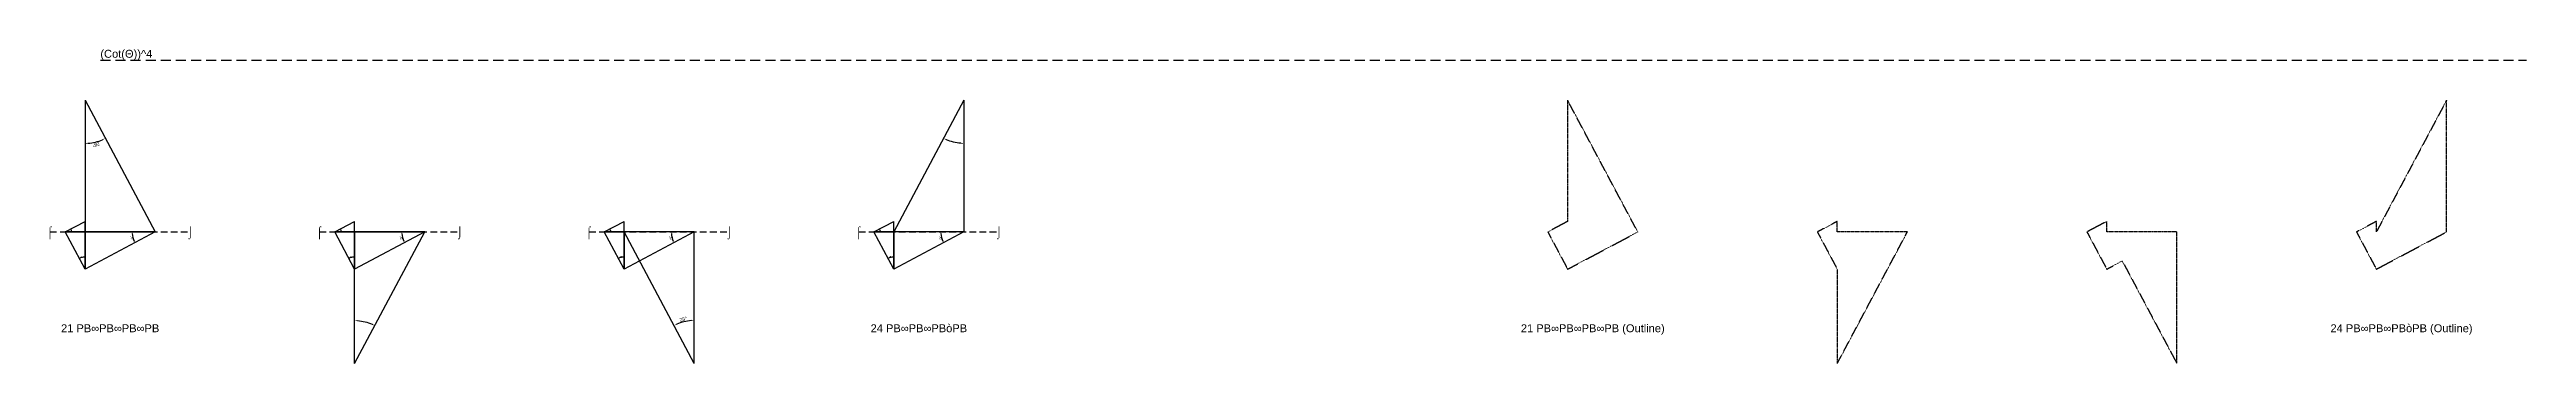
# Model space of a CAD drawing. Header units: millimetres. Extents: x 119083 to 3119777, y -5668141 to 24518.
# Drawn here: x 119083 to 1992269, y -1918007 to -1679849 of the extents above; entities that cross this region are included whole.
import ezdxf
from ezdxf.enums import TextEntityAlignment as Align

# ---------------------------------------------------------------- set-up
doc = ezdxf.new("R2010")
doc.units = ezdxf.units.MM
doc.header["$PDMODE"] = 35
doc.linetypes.add('DASHED', pattern=[19.05, 12.7, -6.35])
for name, color, linetype in [('BASE', 170, 'Continuous'), ('HYPOTENUSE', 20, 'Continuous'), ('PERPENDICULAR', 90, 'Continuous')]:
    doc.layers.add(name, color=color, linetype=linetype)
doc.styles.add('Arial', font='arial.ttf')
doc.dimstyles.new('ISO-25', dxfattribs={"dimtxt": 250, "dimasz": 100, "dimexe": 1.25, "dimexo": 0.625, "dimgap": 100, "dimtad": 1, "dimdec": 0, "dimtxsty": 'Arial', "dimcen": 2.5, "dimadec": 0, "dimazin": 0, "dimtfac": 1, "dimtdec": 0, "dimtmove": 0, "dimatfit": 3, "dimfxl": 1, "dimarcsym": 0})

# ---------------------------------------------------------------- blocks, each defined once
blk = doc.blocks.new('*D2')
at = {"color": 0, "lineweight": -2, "ltscale": 100, "transparency": 16777216}
blk.add_arc((0, 0), 4906, 4.08845, 23.91155, dxfattribs=at)
at = {"color": 0, "ltscale": 100, "transparency": 16777216}
for points in [[(4432, 1963), (4537, 2014), (4332, 2303)], [(4952, 352), (4835, 348), (4906, 0)]]:
    blk.add_solid(points, dxfattribs=at)
at = {"layer": 'Defpoints', "color": 0, "ltscale": 100, "transparency": 16777216}
for p in [(15000, 7976), (0, 0), (0, 0), (4841, 796), (15000, 0)]:
    blk.add_point(p, dxfattribs=at)
at = {"color": 0, "ltscale": 100, "transparency": 16777216, "insert": (5055, 1260), "char_height": 400, "attachment_point": 5, "rotation": 284, "style": 'Arial'}
blk.add_mtext('28°', dxfattribs=at)
blk = doc.blocks.new('GTN')
at = {"layer": 'BASE'}
blk.add_line((0, 0), (15000, 0), dxfattribs=at)
at = {"layer": 'HYPOTENUSE'}
blk.add_line((0, 0), (15000, 7975.6), dxfattribs=at)
at = {"layer": 'PERPENDICULAR'}
blk.add_line((15000, 0), (15000, 7975.6), dxfattribs=at)
at = {"color": 4, "ltscale": 100}
dim = blk.add_angular_dim_2l(base=(4841, 795.6), line1=((0, 0), (15000, 0)), line2=((0, 0), (15000, 7975.6)), dimstyle='ISO-25', override={"dimtxt": 400, "dimasz": 350, "dimgap": 100}, dxfattribs=at)
dim.commit()
dim.dimension.update_dxf_attribs({"geometry": '*D2', "text_midpoint": (5055.4, 1260.5)})

msp = doc.modelspace()

# ---------------------------------------------------------------- linework, layer by layer
at = {"linetype": 'DASHED', "ltscale": 600}
msp.add_line((157506, -1687968), (1992269, -1687968), dxfattribs=at)
at = {"linetype": 'DASHED', "ltscale": 400}
for p, q in [((119379, -1818221), (225493, -1818221)), ((323242, -1818221), (429356, -1818221)), ((527104, -1818221), (633218, -1818221)), ((730967, -1818221), (837081, -1818221))]:
    msp.add_line(p, q, dxfattribs=at)
at = {"linetype": 'DASHED'}
for points in [[(1267152, -1810246), (1252152, -1818221), (1267152, -1846432), (1320209, -1818221), (1267152, -1718436)], [(1878740, -1810246), (1863740, -1818221), (1878740, -1846432), (1931797, -1818221), (1931797, -1718436), (1878740, -1818221)], [(1471015, -1818221), (1471015, -1810246), (1456015, -1818221), (1471015, -1846432), (1471015, -1918007), (1524072, -1818221)], [(1674877, -1818221), (1674877, -1810246), (1659877, -1818221), (1674877, -1846432), (1686571, -1840214), (1727934, -1918007), (1727934, -1818221)]]:
    msp.add_lwpolyline(points, close=True, dxfattribs=at)

# ---------------------------------------------------------------- block references
at = {"linetype": 'DASHED', "ltscale": 100}
for p, xscale, yscale, zscale, rotation in [((145908, -1718436), 6.652377834264352, 6.652377834264352, 6.652377834264352, 270), ((810553, -1718436), -6.652377834264356, 6.652377834264356, 6.652377834264356, 90), ((145908, -1846432), 1.880726465346334, 1.880726465346334, 1.880726465346334, 90), ((198965, -1818221), 3.537132037454116, 3.537132037454116, 3.537132037454116, 180), ((349770, -1846432), 1.880726465346334, 1.880726465346334, 1.880726465346334, 90), ((402827, -1818221), 3.537132037454116, 3.537132037454116, 3.537132037454116, 180), ((349770, -1918007), -6.652377834264356, 6.652377834264356, 6.652377834264356, 270), ((553633, -1846432), 1.880726465346334, 1.880726465346334, 1.880726465346334, 90), ((606690, -1818221), 3.537132037454116, 3.537132037454116, 3.537132037454116, 180), ((606690, -1918007), 6.652377834264356, 6.652377834264356, 6.652377834264356, 90), ((757496, -1846432), 1.880726465346334, 1.880726465346334, 1.880726465346334, 90), ((810553, -1818221), 3.537132037454116, 3.537132037454116, 3.537132037454116, 180)]:
    msp.add_blockref('GTN', p, dxfattribs=dict(at, xscale=xscale, yscale=yscale, zscale=zscale, rotation=rotation))
at = {"linetype": 'DASHED'}
for p in [(130908, -1818221), (334770, -1818221), (538633, -1818221), (742496, -1818221)]:
    msp.add_blockref('GTN', p, dxfattribs=at)

# ---------------------------------------------------------------- texts
at = {"linetype": 'DASHED', "ltscale": 100, "style": 'Arial'}
msp.add_text('(Cot(Θ))^ 4', height=6000, dxfattribs=at).set_placement((157506, -1687968), align=Align.BOTTOM_LEFT)
for s, p in [('⌠', (119379, -1818221)), ('⌡', (225493, -1818221)), ('⌠', (323242, -1818221)), ('⌡', (429356, -1818221)), ('⌠', (527104, -1818221)), ('⌡', (633218, -1818221)), ('⌠', (730967, -1818221)), ('⌡', (837081, -1818221)), ('21 PB∞PB∞PB∞PB', (164936, -1891231)), ('24 PB∞PB∞PBòPB', (776524, -1891231)), ('21 PB∞PB∞PB∞PB (Outline)', (1286181, -1891231)), ('24 PB∞PB∞PBòPB (Outline)', (1897768, -1891231))]:
    msp.add_text(s, height=6000, dxfattribs=at).set_placement(p, align=Align.MIDDLE_CENTER)

doc.saveas('drawing.dxf')
